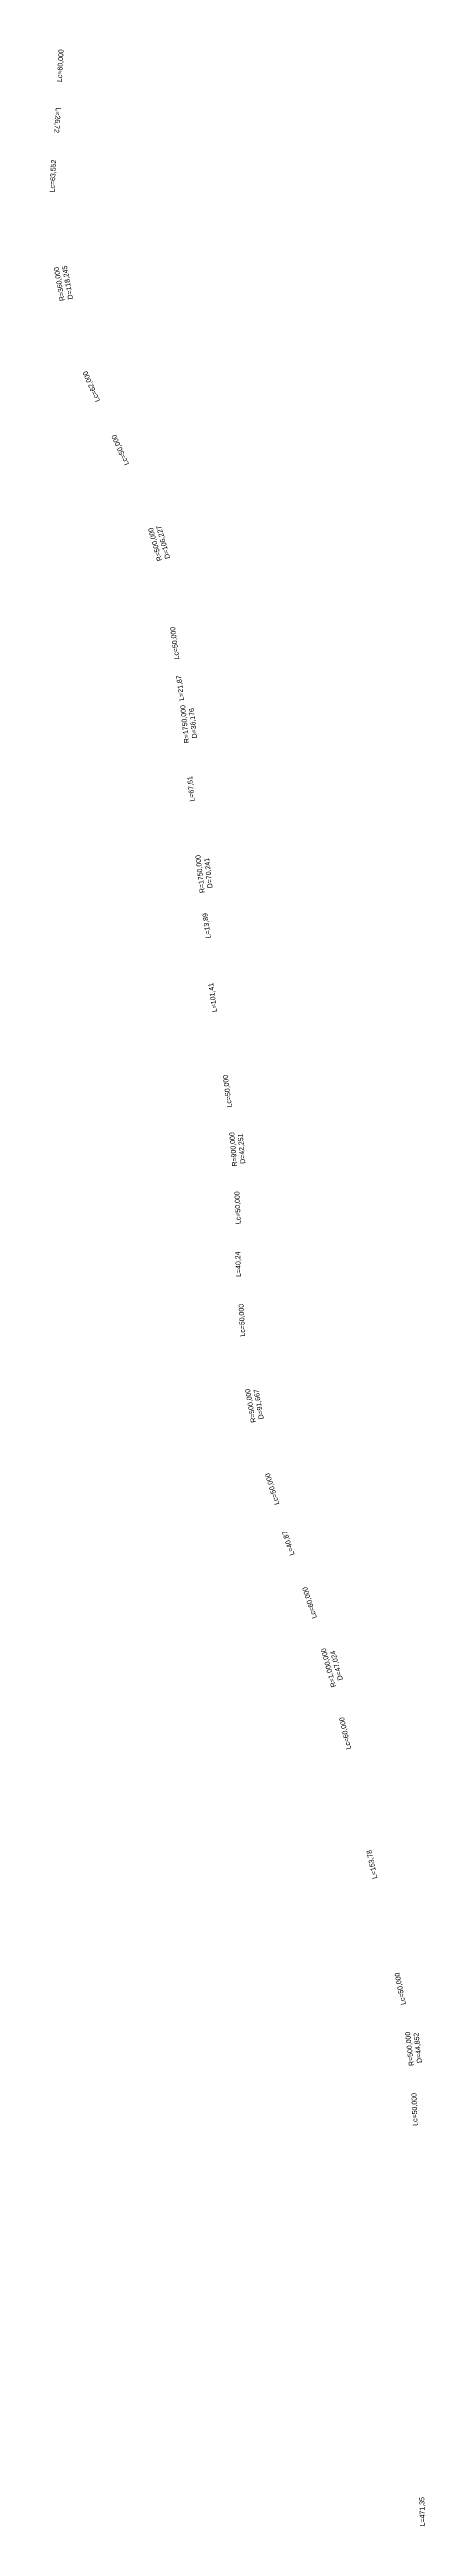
# Model space of a CAD drawing. Header units: metres. Extents: x 286428 to 330459, y 7396756 to 7466152.
# Drawn here: x 319274 to 319574, y 7426612 to 7428595 of the extents above; entities that cross this region are included whole.
import ezdxf

# ---------------------------------------------------------------- set-up
doc = ezdxf.new("R2010")
doc.units = ezdxf.units.M
doc.header["$LTSCALE"] = 10
for name, color, linetype in [('F-HZ-AZIMUTE', 2, 'Continuous'), ('F-HZ-ESTACA', 3, 'Continuous'), ('U-HZ-EIXO-TXT', 2, 'Continuous')]:
    doc.layers.add(name, color=color, linetype=linetype)
doc.layers.add('U-HZ-CURVAS', color=2, linetype='Continuous', lineweight=0)
doc.styles.add('ARIAL', font='arial.ttf')

# ---------------------------------------------------------------- blocks, each defined once
blk = doc.blocks.new('*U315')
at = {"layer": 'F-HZ-AZIMUTE', "color": 2, "linetype": 'Continuous', "lineweight": -3, "insert": (319397.2, 7427893.4), "char_height": 4, "attachment_point": 2, "rotation": 97.9349, "style": 'ARIAL'}
blk.add_mtext('L=13,89', dxfattribs=at)
blk = doc.blocks.new('*U335')
at = {"layer": 'F-HZ-AZIMUTE', "color": 2, "linetype": 'Continuous', "lineweight": -3, "insert": (319384.7, 7428003), "char_height": 4, "attachment_point": 2, "rotation": 95.6352, "style": 'ARIAL'}
blk.add_mtext('L=67,51', dxfattribs=at)
blk = doc.blocks.new('*U336')
at = {"layer": 'F-HZ-AZIMUTE', "color": 2, "linetype": 'Continuous', "lineweight": -3, "insert": (319376.1, 7428083.7), "char_height": 4, "attachment_point": 2, "rotation": 96.8197, "style": 'ARIAL'}
blk.add_mtext('L=21,87', dxfattribs=at)
blk = doc.blocks.new('*U340')
at = {"layer": 'F-HZ-AZIMUTE', "color": 2, "linetype": 'Continuous', "lineweight": -3, "insert": (319277.3, 7428538.6), "char_height": 4, "attachment_point": 8, "rotation": 265.9116, "style": 'ARIAL'}
blk.add_mtext('L=26,72', dxfattribs=at)
blk = doc.blocks.new('*U357')
at = {"layer": 'U-HZ-CURVAS', "color": 2, "linetype": 'Continuous', "lineweight": 0, "insert": (319392, 7427934.8), "char_height": 4, "attachment_point": 2, "rotation": 96.7851, "style": 'ARIAL'}
blk.add_mtext('R=1750,000\\PD=70,241 ', dxfattribs=at)
blk = doc.blocks.new('*U358')
at = {"layer": 'U-HZ-CURVAS', "color": 2, "linetype": 'Continuous', "lineweight": 0, "insert": (319379.7, 7428054.8), "char_height": 4, "attachment_point": 2, "rotation": 96.2274, "style": 'ARIAL'}
blk.add_mtext('R=1750,000\\PD=36,176 ', dxfattribs=at)
blk = doc.blocks.new('*U359')
at = {"layer": 'U-HZ-CURVAS', "color": 2, "linetype": 'Continuous', "lineweight": 0, "insert": (319356.1, 7428198.3), "char_height": 4, "attachment_point": 2, "rotation": 105.7708, "style": 'ARIAL'}
blk.add_mtext('R=500,000\\PD=106,227 ', dxfattribs=at)
blk = doc.blocks.new('*U360')
at = {"layer": 'U-HZ-CURVAS', "color": 2, "linetype": 'Continuous', "lineweight": 0, "insert": (319279.5, 7428406.9), "char_height": 4, "attachment_point": 2, "rotation": 100.3785, "style": 'ARIAL'}
blk.add_mtext('R=360,000\\PD=118,245 ', dxfattribs=at)
blk = doc.blocks.new('*U399')
at = {"layer": 'U-HZ-CURVAS', "color": 2, "linetype": 'Continuous', "lineweight": 0, "insert": (319371.7, 7428119.6), "char_height": 4, "attachment_point": 2, "rotation": 97.5359, "style": 'ARIAL'}
blk.add_mtext('Lc=50,000', dxfattribs=at)
blk = doc.blocks.new('*U400')
at = {"layer": 'U-HZ-CURVAS', "color": 2, "linetype": 'Continuous', "lineweight": 0, "insert": (319328.3, 7428273.6), "char_height": 4, "attachment_point": 2, "rotation": 114.0057, "style": 'ARIAL'}
blk.add_mtext('Lc=50,000', dxfattribs=at)
blk = doc.blocks.new('*U401')
at = {"layer": 'U-HZ-CURVAS', "color": 2, "linetype": 'Continuous', "lineweight": 0, "insert": (319305.2, 7428324.4), "char_height": 4, "attachment_point": 2, "rotation": 113.4885, "style": 'ARIAL'}
blk.add_mtext('Lc=62,000', dxfattribs=at)
blk = doc.blocks.new('*U402')
at = {"layer": 'U-HZ-CURVAS', "color": 2, "linetype": 'Continuous', "lineweight": 0, "insert": (319274.3, 7428493.9), "char_height": 4, "attachment_point": 2, "rotation": 87.1759, "style": 'ARIAL'}
blk.add_mtext('Lc=63,552', dxfattribs=at)
blk = doc.blocks.new('*U405')
at = {"layer": 'U-HZ-CURVAS', "color": 2, "linetype": 'Continuous', "lineweight": 0, "insert": (319280.2, 7428582.2), "char_height": 4, "attachment_point": 2, "rotation": 86.9348, "style": 'ARIAL'}
blk.add_mtext('Lc=60,000', dxfattribs=at)

msp = doc.modelspace()

# ---------------------------------------------------------------- block references
at = {"layer": 'F-HZ-ESTACA', "color": 3, "linetype": 'Continuous', "lineweight": -3}
for name in ['*U405', '*U340', '*U402', '*U360', '*U401', '*U400', '*U359', '*U399', '*U336', '*U358', '*U335', '*U357', '*U315']:
    msp.add_blockref(name, (0, 0), dxfattribs=at)

# ---------------------------------------------------------------- texts
at = {"layer": 'U-HZ-EIXO-TXT', "color": 2, "linetype": 'Continuous', "lineweight": -3, "char_height": 4, "attachment_point": 2, "style": 'ARIAL', "bg_fill": 3, "bg_fill_color": 256, "bg_fill_true_color": 13158600, "bg_fill_transparency": 0}
for s, insert, width, rotation, box_fill_scale in [('L=101,41', (319402.1, 7427835.9), 22.248, 97.9349, 1.05), ('Lc=50,000', (319413.8, 7427761), 25.836, 97.5371, 1.375), ('{\\C256;R=900,000\\PD=42,251}', (319418.5, 7427714.5), 27.059, 94.9992, 1.25), ('Lc=50,000', (319422, 7427667.9), 25.836, 92.4613, 1.375), ('L=40,24', (319422.4, 7427622.7), 19.872, 92.0634, 1.05), ('Lc=50,000', (319425.4, 7427577.8), 25.836, 92.7795, 1.375), ('{\\C256;R=500,000\\PD=91,667}', (319432.3, 7427509.1), 27.059, 100.1765, 1.25), ('Lc=50,000', (319449.7, 7427442.2), 25.836, 107.5735, 1.375), ('L=40,87', (319462.6, 7427398.8), 19.889, 108.2896, 1.05), ('Lc=60,000', (319479.6, 7427351.2), 25.836, 107.8599, 1.375), ('{\\C256;R=1.000,000\\PD=47,024}', (319494.7, 7427299.2), 31.766, 105.2245, 1.25), ('Lc=60,000', (319508, 7427246.8), 25.836, 102.589, 1.375), ('L=153,78', (319529.4, 7427141.9), 23.036, 102.1593, 1.05), ('Lc=50,000', (319552, 7427042.4), 25.836, 101.4431, 1.375), ('{\\C256;R=500,000\\PD=44,852}', (319559.4, 7426994.5), 27.059, 96.7284, 1.25), ('Lc=50,000', (319563.4, 7426946.2), 25.836, 92.0137, 1.375), ('L=471,35', (319569.5, 7426624.2), 23.058, 91.2976, 1.05)]:
    msp.add_mtext(s, dxfattribs=dict(at, insert=insert, width=width, rotation=rotation, box_fill_scale=box_fill_scale))

doc.saveas('drawing.dxf')
